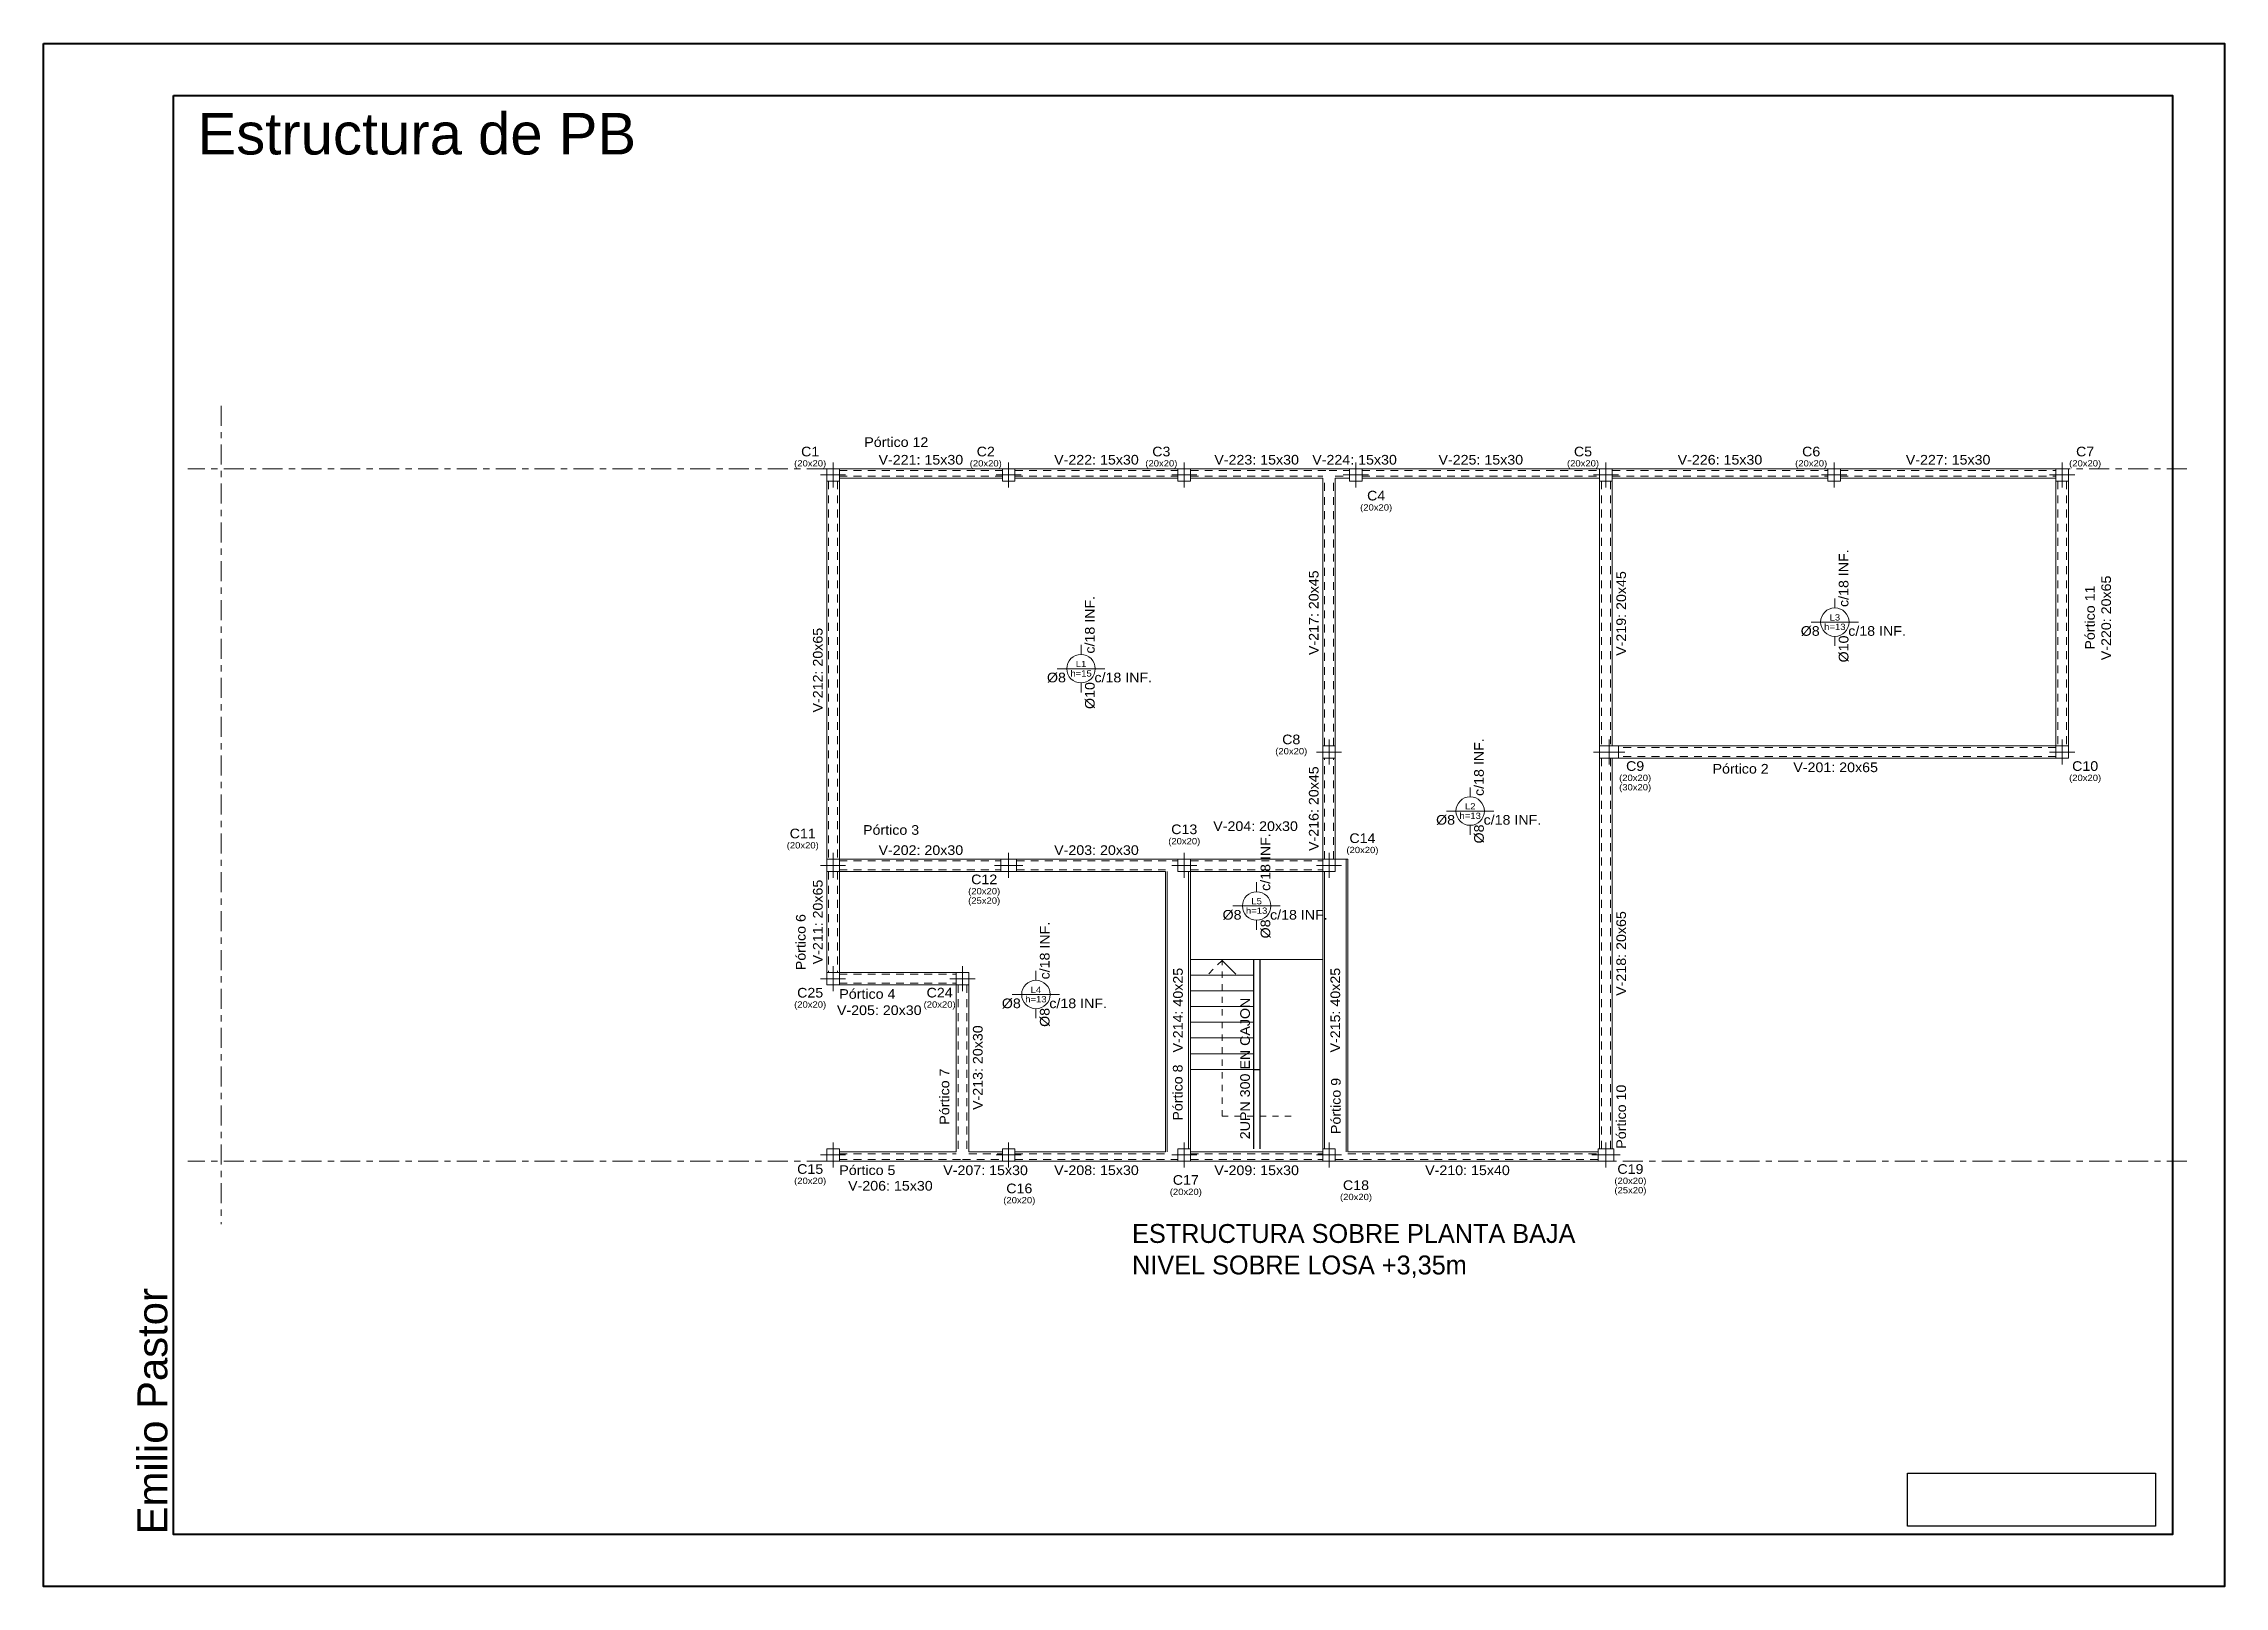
# Model space of a CAD drawing. Header units: millimetres. Extents: x -42 to 59, y 21 to 74.
# Drawn here: x -3.33 to 31.32, y 49.53 to 74.03 of the extents above; entities that cross this region are included whole.
import ezdxf
from ezdxf.enums import TextEntityAlignment as Align

# ---------------------------------------------------------------- set-up
doc = ezdxf.new("R2010")
doc.units = ezdxf.units.MM
for name, pattern in [('CENTER', [50.8, 31.75, -6.35, 6.35, -6.35]), ('JIS_02_0.7', [1.35, 0.75, -0.6]), ('TRAZO_INTERIOR_VIGA', [0.1875, 0.125, -0.0625])]:
    doc.linetypes.add(name, pattern=pattern)
for name, color, linetype, lineweight in [('02_CIVIL_EXIST', 250, 'Continuous', 30), ('09_CIVIL PROYECCIONES', 230, 'JIS_02_0.7', 5), ('10_CIVIL EJES', 230, 'CENTER', 15), ('11_CARPINTERIA Y MOBILIARIO', 141, 'Continuous', 9), ('12_TEXTOS', 150, 'Continuous', 20), ('ARB_LONG_INF', 3, 'Continuous', 9), ('ARB_TRANS_INF', 3, 'Continuous', 9), ('COLUMNA_DIM', 4, 'Continuous', 9), ('COLUMNA_REF', 3, 'Continuous', 9), ('COLUMNAS_EJES', 1, 'Continuous', 0), ('PA_NUM_ALTURA', 7, 'Continuous', 0), ('PILAR_HORMIGON', 2, 'Continuous', 9), ('VIG_CARAS', 5, 'Continuous', 9), ('VIG_DIM_VIGAS', 3, 'Continuous', 9), ('VIG_INT_DESC', 6, 'Continuous', 0), ('VIG_REF_PORTICOS', 3, 'Continuous', 9)]:
    doc.layers.add(name, color=color, linetype=linetype, lineweight=lineweight)
doc.layers.add('texto secundario', color=2, linetype='Continuous')
doc.styles.add('CYPETXT', font='arial.ttf', dxfattribs={"height": 0.2})
doc.styles.add('Swis721 BT', font='swiss.ttf')
picture_1 = doc.add_image_def('image1.png', size_in_pixel=(2031, 433))

msp = doc.modelspace()

# ---------------------------------------------------------------- texts
at = {"layer": '12_TEXTOS', "color": 18, "insert": (-0.889, 72.927), "char_height": 0.66, "attachment_point": 1, "style": 'Swis721 BT'}
msp.add_mtext_dynamic_manual_height_columns('Estructura de PB', width=11.37319, gutter_width=10, heights=[0], dxfattribs=at)
at = {"layer": '12_TEXTOS', "color": 18, "insert": (-1.844, 50.352), "char_height": 0.4752, "attachment_point": 1, "rotation": 90, "style": 'Swis721 BT'}
msp.add_mtext_dynamic_manual_height_columns('Emilio Pastor', width=10.15474, gutter_width=10, heights=[0], dxfattribs=at)
at = {"layer": 'ARB_LONG_INF', "style": 'CYPETXT', "width": 1.056017}
for p in [(24.886, 64.776), (12.909, 64.037), (19.092, 61.776), (15.699, 60.268), (12.192, 58.862)]:
    msp.add_text('%%c8', height=0.1533, dxfattribs=at).set_placement(p, align=Align.TOP_RIGHT)
at = {"layer": 'ARB_LONG_INF', "style": 'CYPETXT', "width": 1.054615}
for p in [(25.339, 64.776), (13.362, 64.037), (19.545, 61.776), (16.152, 60.268), (12.645, 58.862)]:
    msp.add_text('c/18 INF.', height=0.1533, dxfattribs=at).set_placement(p, align=Align.TOP_LEFT)
at = {"layer": 'ARB_TRANS_INF', "style": 'CYPETXT', "width": 1.054615}
for p in [(25.189, 65.08), (13.212, 64.34), (19.395, 62.079), (16.002, 60.571), (12.495, 59.165)]:
    msp.add_text('c/18 INF.', height=0.1533, rotation=90, dxfattribs=at).set_placement(p, align=Align.TOP_LEFT)
at = {"layer": 'ARB_TRANS_INF', "style": 'CYPETXT', "width": 1.056017}
for s, p in [('%%C10', (25.189, 64.627)), ('%%C10', (13.212, 63.887)), ('%%C8', (19.395, 61.626)), ('%%C8', (16.002, 60.118)), ('%%C8', (12.495, 58.713))]:
    msp.add_text(s, height=0.1533, rotation=90, dxfattribs=at).set_placement(p, align=Align.TOP_RIGHT)
at = {"layer": 'COLUMNA_DIM', "lineweight": 0, "style": 'CYPETXT', "width": 1.074598}
for s, p in [('(20x20)', (8.845, 67.362)), ('(20x20)', (11.635, 67.362)), ('(20x20)', (14.425, 67.362)), ('(20x20)', (21.125, 67.362)), ('(20x20)', (24.75, 67.362)), ('(20x20)', (29.103, 67.362)), ('(20x20)', (17.838, 66.662)), ('(20x20)', (16.489, 62.79)), ('(20x20)', (21.953, 62.367)), ('(20x20)', (29.103, 62.367)), ('(30x20)', (21.953, 62.217)), ('(20x20)', (8.727, 61.295)), ('(20x20)', (14.789, 61.361)), ('(20x20)', (17.62, 61.221)), ('(20x20)', (11.61, 60.567)), ('(25x20)', (11.61, 60.417)), ('(20x20)', (8.845, 58.767)), ('(20x20)', (10.902, 58.767)), ('(20x20)', (8.845, 55.967)), ('(20x20)', (14.814, 55.792)), ('(20x20)', (21.878, 55.967)), ('(25x20)', (21.878, 55.817)), ('(20x20)', (12.168, 55.659)), ('(20x20)', (17.518, 55.71))]:
    msp.add_text(s, height=0.1, dxfattribs=at).set_placement(p, align=Align.MIDDLE_CENTER)
at = {"layer": 'COLUMNA_REF', "style": 'CYPETXT'}
for s, width, p in [('C1', 1.052837, (8.845, 67.549)), ('C2', 1.052837, (11.635, 67.549)), ('C3', 1.052837, (14.425, 67.549)), ('C5', 1.052837, (21.125, 67.549)), ('C6', 1.052837, (24.75, 67.549)), ('C7', 1.052837, (29.103, 67.549)), ('C4', 1.052837, (17.838, 66.849)), ('C8', 1.052837, (16.489, 62.977)), ('C9', 1.052837, (21.953, 62.554)), ('C10', 1.054688, (29.103, 62.554)), ('C11', 1.054688, (8.727, 61.483)), ('C13', 1.054688, (14.789, 61.549)), ('C14', 1.054688, (17.62, 61.408)), ('C12', 1.054688, (11.61, 60.754)), ('C25', 1.054688, (8.845, 58.954)), ('C24', 1.054688, (10.902, 58.955)), ('C15', 1.054688, (8.845, 56.154)), ('C19', 1.054688, (21.878, 56.154)), ('C16', 1.054688, (12.168, 55.846)), ('C17', 1.054688, (14.814, 55.98)), ('C18', 1.054688, (17.518, 55.897))]:
    msp.add_text(s, height=0.1533, dxfattribs=dict(at, width=width)).set_placement(p, align=Align.MIDDLE_CENTER)
at = {"layer": 'PA_NUM_ALTURA', "style": 'CYPETXT'}
for s, width, p in [('h=13', 1.078587, (25.126, 64.765)), ('L3', 1.082474, (25.126, 64.915)), ('L1', 1.082474, (13.149, 64.175)), ('h=15', 1.078587, (13.149, 64.025)), ('h=13', 1.078587, (19.332, 61.764)), ('L2', 1.082474, (19.332, 61.914)), ('h=13', 1.078587, (15.939, 60.257)), ('L5', 1.082474, (15.939, 60.407)), ('h=13', 1.078587, (12.432, 58.851)), ('L4', 1.082474, (12.432, 59.001))]:
    msp.add_text(s, height=0.1, dxfattribs=dict(at, width=width)).set_placement(p, align=Align.MIDDLE_CENTER)
at = {"layer": 'texto secundario', "insert": (13.96, 55.28), "char_height": 0.3, "width": 16.0412, "attachment_point": 1}
msp.add_mtext('{\\fCentury Gothic|b0|i0|c0|p34;ESTRUCTURA SOBRE PLANTA BAJA\\PNIVEL SOBRE LOSA +3,35m}', dxfattribs=at)
at = {"layer": 'VIG_DIM_VIGAS', "style": 'CYPETXT', "width": 1.055207}
for s, p in [('V-221: 15x30', (10.604, 67.419)), ('V-222: 15x30', (13.394, 67.419)), ('V-223: 15x30', (15.939, 67.419)), ('V-224: 15x30', (17.495, 67.419)), ('V-225: 15x30', (19.501, 67.419)), ('V-226: 15x30', (23.301, 67.419)), ('V-227: 15x30', (26.926, 67.419)), ('V-201: 20x65', (25.139, 62.534)), ('V-204: 20x30', (15.922, 61.6)), ('V-202: 20x30', (10.604, 61.219)), ('V-203: 20x30', (13.394, 61.219)), ('V-209: 15x30', (15.939, 56.134)), ('V-210: 15x40', (19.289, 56.134))]:
    msp.add_text(s, height=0.15333, dxfattribs=at).set_placement(p, align=Align.MIDDLE_CENTER)
for s, rotation, p in [('V-217: 20x45', 90, (16.846, 64.989)), ('V-219: 20x45', 90, (21.731, 64.977)), ('V-220: 20x65', 90, (29.437, 64.907)), ('V-212: 20x65', 90, (8.966, 64.077)), ('V-216: 20x45', 90, (16.846, 61.877)), ('V-211: 20x65', 90, (8.966, 60.077)), ('V-218: 20x65', 90, (21.731, 59.577)), ('V-214: 40x25', 90, (14.689, 58.677)), ('V-215: 40x25', 90, (17.189, 58.677)), ('V-205: 20x30', 0.0157, (9.943, 58.676)), ('2UPN 300 EN CAJON', 90, (15.755, 57.751)), ('V-213: 20x30', 90, (11.508, 57.764)), ('V-207: 15x30', 359.9825, (11.632, 56.134)), ('V-208: 15x30', 359.9825, (13.394, 56.135)), ('V-206: 15x30', 359.9825, (10.12, 55.888))]:
    msp.add_text(s, height=0.15333, rotation=rotation, dxfattribs=at).set_placement(p, align=Align.MIDDLE_CENTER)
at = {"layer": 'VIG_REF_PORTICOS', "style": 'CYPETXT'}
for s, width, p in [('Pórtico 12', 1.055476, (10.214, 67.699)), ('Pórtico 2', 1.054987, (23.629, 62.511)), ('Pórtico 3', 1.054987, (10.131, 61.539))]:
    msp.add_text(s, height=0.1533, dxfattribs=dict(at, width=width)).set_placement(p, align=Align.MIDDLE_CENTER)
for s, rotation, width, p in [('Pórtico 11', 90, 1.055476, (29.18, 64.912)), ('Pórtico 6', 90, 1.054987, (8.696, 59.757)), ('Pórtico 4', 0.0157, 1.054987, (9.754, 58.934)), ('Pórtico 7', 90, 1.054987, (10.979, 57.304)), ('Pórtico 8', 90, 1.054987, (14.685, 57.368)), ('Pórtico 9', 90, 1.054987, (17.197, 57.155)), ('Pórtico 10', 90, 1.055476, (21.731, 56.985)), ('Pórtico 5', 359.9825, 1.054987, (9.754, 56.135))]:
    msp.add_text(s, height=0.1533, rotation=rotation, dxfattribs=dict(at, width=width)).set_placement(p, align=Align.MIDDLE_CENTER)

# ---------------------------------------------------------------- blocks, each defined once
blk = doc.blocks.new('Ejes de la columna')
at = {"layer": 'COLUMNAS_EJES'}
for p, q in [((-0.5, 0), (0.5, 0)), ((0, -0.5), (0, 0.5))]:
    blk.add_line(p, q, dxfattribs=at)

# ---------------------------------------------------------------- linework, layer by layer
for p, q in [((15.889, 59.483), (15.889, 56.477)), ((15.989, 59.483), (15.989, 56.477)), ((15.889, 57.735), (15.989, 57.735))]:
    msp.add_line(p, q)
at = {"layer": '02_CIVIL_EXIST', "lineweight": 40}
for points in [[(-3.335, 74.028), (31.315, 74.028), (31.315, 49.525), (-3.335, 49.525)], [(-1.272, 73.203), (30.49, 73.203), (30.49, 50.35), (-1.272, 50.35)]]:
    msp.add_lwpolyline(points, close=True, dxfattribs=at)
at = {"layer": '09_CIVIL PROYECCIONES', "ltscale": 0.1}
for p, q in [((14.889, 56.483), (14.889, 59.483)), ((15.389, 59.468), (15.169, 59.248)), ((15.389, 56.991), (15.389, 59.483)), ((16.489, 56.991), (15.389, 56.991))]:
    msp.add_line(p, q, dxfattribs=at)
at = {"layer": '10_CIVIL EJES', "ltscale": 0.01}
for p, q in [((-0.511, 68.277), (-0.511, 55.277)), ((30.72, 67.277), (-1.042, 67.277)), ((30.72, 56.277), (-1.042, 56.277))]:
    msp.add_line(p, q, dxfattribs=at)
at = {"layer": '11_CARPINTERIA Y MOBILIARIO'}
for p, q in [((15.389, 59.468), (15.609, 59.248)), ((15.889, 59.235), (14.889, 59.235)), ((15.889, 58.985), (14.889, 58.985)), ((15.889, 58.735), (14.889, 58.735)), ((15.889, 58.485), (14.889, 58.485)), ((15.889, 58.235), (14.889, 58.235)), ((15.889, 57.985), (14.889, 57.985)), ((15.889, 57.735), (14.889, 57.735))]:
    msp.add_line(p, q, dxfattribs=at)
at = {"layer": 'PA_NUM_ALTURA'}
for p, q in [((25.126, 65.067), (25.126, 65.217)), ((24.75, 64.84), (25.502, 64.84)), ((13.149, 64.327), (13.149, 64.477)), ((25.126, 64.464), (25.126, 64.614)), ((12.772, 64.1), (13.525, 64.1)), ((13.149, 63.724), (13.149, 63.874)), ((19.332, 62.066), (19.332, 62.216)), ((18.955, 61.839), (19.708, 61.839)), ((19.332, 61.463), (19.332, 61.613)), ((15.939, 60.558), (15.939, 60.708)), ((15.563, 60.332), (16.315, 60.332)), ((15.939, 59.955), (15.939, 60.105)), ((12.432, 59.152), (12.432, 59.302)), ((12.055, 58.926), (12.808, 58.926)), ((12.432, 58.55), (12.432, 58.7))]:
    msp.add_line(p, q, dxfattribs=at)
for centre in [(25.126, 64.84), (13.149, 64.1), (19.332, 61.839), (15.939, 60.332), (12.432, 58.926)]:
    msp.add_circle(centre, 0.226, dxfattribs=at)
at = {"layer": 'PILAR_HORMIGON'}
for points in [[(9.109, 67.077), (9.309, 67.077), (9.309, 67.277), (9.109, 67.277), (9.109, 67.077)], [(11.899, 67.077), (12.099, 67.077), (12.099, 67.277), (11.899, 67.277), (11.899, 67.077)], [(14.689, 67.077), (14.889, 67.077), (14.889, 67.277), (14.689, 67.277), (14.689, 67.077)], [(17.414, 67.077), (17.614, 67.077), (17.614, 67.277), (17.414, 67.277), (17.414, 67.077)], [(21.389, 67.077), (21.589, 67.077), (21.589, 67.277), (21.389, 67.277), (21.389, 67.077)], [(25.014, 67.077), (25.214, 67.077), (25.214, 67.277), (25.014, 67.277), (25.014, 67.077)], [(28.639, 67.077), (28.839, 67.077), (28.839, 67.277), (28.639, 67.277), (28.639, 67.077)], [(16.989, 62.677), (17.189, 62.677), (17.189, 62.877), (16.989, 62.877), (16.989, 62.677)], [(21.389, 62.677), (21.689, 62.677), (21.689, 62.877), (21.389, 62.877), (21.389, 62.677)], [(28.639, 62.677), (28.839, 62.677), (28.839, 62.877), (28.639, 62.877), (28.639, 62.677)], [(9.109, 60.877), (9.309, 60.877), (9.309, 61.077), (9.109, 61.077), (9.109, 60.877)], [(11.874, 60.877), (12.124, 60.877), (12.124, 61.077), (11.874, 61.077), (11.874, 60.877)], [(14.689, 60.877), (14.889, 60.877), (14.889, 61.077), (14.689, 61.077), (14.689, 60.877)], [(16.989, 60.877), (17.189, 60.877), (17.189, 61.077), (16.989, 61.077), (16.989, 60.877)], [(9.109, 59.077), (9.309, 59.077), (9.309, 59.277), (9.109, 59.277), (9.109, 59.077)], [(11.166, 59.077), (11.366, 59.077), (11.366, 59.277), (11.166, 59.277), (11.166, 59.077)], [(9.109, 56.277), (9.309, 56.277), (9.309, 56.477), (9.109, 56.477), (9.109, 56.277)], [(11.899, 56.277), (12.099, 56.277), (12.099, 56.477), (11.899, 56.477), (11.899, 56.277)], [(14.689, 56.277), (14.889, 56.277), (14.889, 56.477), (14.689, 56.477), (14.689, 56.277)], [(16.989, 56.277), (17.189, 56.277), (17.189, 56.477), (16.989, 56.477), (16.989, 56.277)], [(21.364, 56.277), (21.614, 56.277), (21.614, 56.477), (21.364, 56.477), (21.364, 56.277)]]:
    msp.add_lwpolyline(points, close=True, dxfattribs=at)
at = {"layer": 'VIG_CARAS'}
for p, q in [((9.309, 67.277), (11.899, 67.277)), ((12.099, 67.277), (14.689, 67.277)), ((14.889, 67.277), (17.089, 67.277)), ((17.089, 67.277), (17.414, 67.277)), ((17.614, 67.277), (21.389, 67.277)), ((21.589, 67.277), (25.014, 67.277)), ((25.214, 67.277), (28.639, 67.277)), ((9.109, 67.077), (9.109, 61.077)), ((9.309, 67.127), (11.899, 67.127)), ((9.309, 67.077), (9.309, 61.077)), ((12.099, 67.127), (14.689, 67.127)), ((14.889, 67.127), (16.989, 67.127)), ((16.989, 62.877), (16.989, 67.127)), ((17.189, 62.877), (17.189, 67.127)), ((17.189, 67.127), (17.414, 67.127)), ((17.614, 67.127), (21.389, 67.127)), ((21.389, 67.077), (21.389, 62.877)), ((21.589, 67.127), (25.014, 67.127)), ((21.589, 67.077), (21.589, 62.877)), ((25.214, 67.127), (28.639, 67.127)), ((28.639, 67.077), (28.639, 62.877)), ((28.839, 67.077), (28.839, 62.877)), ((28.639, 62.877), (21.689, 62.877)), ((16.989, 61.077), (16.989, 62.677)), ((17.189, 61.077), (17.189, 62.677)), ((21.389, 62.677), (21.389, 56.477)), ((21.589, 62.677), (21.589, 56.477)), ((28.639, 62.677), (21.689, 62.677)), ((9.309, 61.077), (11.874, 61.077)), ((12.124, 61.077), (14.689, 61.077)), ((14.889, 61.077), (16.989, 61.077)), ((9.109, 60.877), (9.109, 59.277)), ((9.309, 60.877), (9.309, 59.277)), ((9.309, 60.877), (11.874, 60.877)), ((12.124, 60.877), (14.489, 60.877)), ((14.489, 60.877), (14.489, 56.427)), ((14.889, 60.877), (16.989, 60.877)), ((14.889, 60.877), (14.889, 56.477)), ((16.989, 56.477), (16.989, 60.877)), ((9.309, 59.277), (11.166, 59.277)), ((14.889, 59.483), (16.989, 59.483)), ((9.309, 59.077), (11.166, 59.077)), ((11.166, 59.077), (11.166, 56.427)), ((11.366, 59.077), (11.366, 56.427)), ((9.309, 56.427), (11.166, 56.427)), ((9.309, 56.277), (11.266, 56.277)), ((11.266, 56.277), (11.899, 56.277)), ((11.366, 56.427), (11.899, 56.427)), ((12.099, 56.427), (14.489, 56.427)), ((12.099, 56.277), (14.689, 56.277)), ((14.889, 56.427), (16.989, 56.427)), ((14.889, 56.277), (16.989, 56.277)), ((17.189, 56.277), (21.364, 56.277)), ((17.389, 56.427), (21.364, 56.427))]:
    msp.add_line(p, q, dxfattribs=at)
msp.add_lwpolyline([(17.389, 56.427), (17.389, 61.077), (17.189, 61.077)], dxfattribs=at)
at = {"layer": 'VIG_INT_DESC', "linetype": 'TRAZO_INTERIOR_VIGA'}
for p, q in [((9.309, 67.247), (11.899, 67.247)), ((12.099, 67.247), (14.689, 67.247)), ((14.889, 67.247), (17.089, 67.247)), ((17.089, 67.247), (17.414, 67.247)), ((17.614, 67.247), (21.389, 67.247)), ((21.589, 67.247), (25.014, 67.247)), ((25.214, 67.247), (28.639, 67.247)), ((9.139, 67.077), (9.139, 61.077)), ((9.279, 67.077), (9.279, 61.077)), ((9.309, 67.157), (11.899, 67.157)), ((12.099, 67.157), (14.689, 67.157)), ((14.889, 67.157), (16.989, 67.157)), ((17.019, 62.877), (17.019, 67.127)), ((17.159, 62.877), (17.159, 67.127)), ((17.189, 67.157), (17.414, 67.157)), ((17.614, 67.157), (21.389, 67.157)), ((21.419, 67.077), (21.419, 62.877)), ((21.559, 67.077), (21.559, 62.877)), ((21.589, 67.157), (25.014, 67.157)), ((25.214, 67.157), (28.639, 67.157)), ((28.669, 67.077), (28.669, 62.877)), ((28.809, 67.077), (28.809, 62.877)), ((28.639, 62.847), (21.689, 62.847)), ((17.019, 61.077), (17.019, 62.677)), ((17.159, 61.077), (17.159, 62.677)), ((21.419, 62.677), (21.419, 56.477)), ((21.559, 62.677), (21.559, 56.477)), ((28.639, 62.707), (21.689, 62.707)), ((9.309, 61.047), (11.874, 61.047)), ((12.124, 61.047), (14.689, 61.047)), ((14.889, 61.047), (16.989, 61.047)), ((9.139, 60.877), (9.139, 59.277)), ((9.279, 60.877), (9.279, 59.277)), ((9.309, 60.907), (11.874, 60.907)), ((12.124, 60.907), (14.489, 60.907)), ((14.889, 60.907), (16.989, 60.907)), ((9.309, 59.247), (11.166, 59.247)), ((9.309, 59.107), (11.166, 59.107)), ((11.196, 59.077), (11.196, 56.427)), ((11.336, 59.077), (11.336, 56.427)), ((9.309, 56.397), (11.166, 56.397)), ((9.309, 56.307), (11.266, 56.307)), ((11.266, 56.307), (11.899, 56.307)), ((11.366, 56.397), (11.899, 56.397)), ((12.099, 56.397), (14.489, 56.397)), ((12.099, 56.307), (14.689, 56.307)), ((14.889, 56.397), (16.989, 56.397)), ((14.889, 56.307), (16.989, 56.307)), ((17.189, 56.307), (21.364, 56.307)), ((17.389, 56.397), (21.364, 56.397))]:
    msp.add_line(p, q, dxfattribs=at)
at = {"layer": 'VIG_INT_DESC'}
for p, q in [((17.359, 56.427), (17.359, 61.077)), ((14.519, 60.877), (14.519, 56.427)), ((14.859, 60.877), (14.859, 56.477)), ((17.019, 56.477), (17.019, 60.877))]:
    msp.add_line(p, q, dxfattribs=at)

# ---------------------------------------------------------------- block references
at = {"layer": 'COLUMNAS_EJES', "yscale": 0.4}
for p, xscale in [((9.209, 67.177), 0.4), ((11.999, 67.177), 0.4), ((14.789, 67.177), 0.4), ((17.514, 67.177), 0.4), ((21.489, 67.177), 0.4), ((25.114, 67.177), 0.4), ((28.739, 67.177), 0.4), ((17.089, 62.777), 0.4), ((21.539, 62.777), 0.5), ((28.739, 62.777), 0.4), ((9.209, 60.977), 0.4), ((11.999, 60.977), 0.4500000000000001), ((14.789, 60.977), 0.4), ((17.089, 60.977), 0.4), ((9.209, 59.177), 0.4), ((11.266, 59.177), 0.4), ((9.209, 56.377), 0.4), ((11.999, 56.377), 0.4), ((14.789, 56.377), 0.4), ((17.089, 56.377), 0.4), ((21.489, 56.377), 0.4500000000000001)]:
    msp.add_blockref('Ejes de la columna', p, dxfattribs=dict(at, xscale=xscale))

msp.set_redraw_order([(e.dxf.handle, doc.entitydb.next_handle()) for e in msp.query("TEXT MTEXT ATTDEF DIMENSION ARC_DIMENSION")])  # texts and dimensions are drawn at this point

# ---------------------------------------------------------------- pictures from other files: only their frames are drawn
at = {"color": 1}
image = msp.add_image(picture_1, insert=(26.281, 50.484), size_in_units=(3.942, 0.84), rotation=0, dxfattribs=at)
image.dxf.flags = 15

doc.saveas('drawing.dxf')
